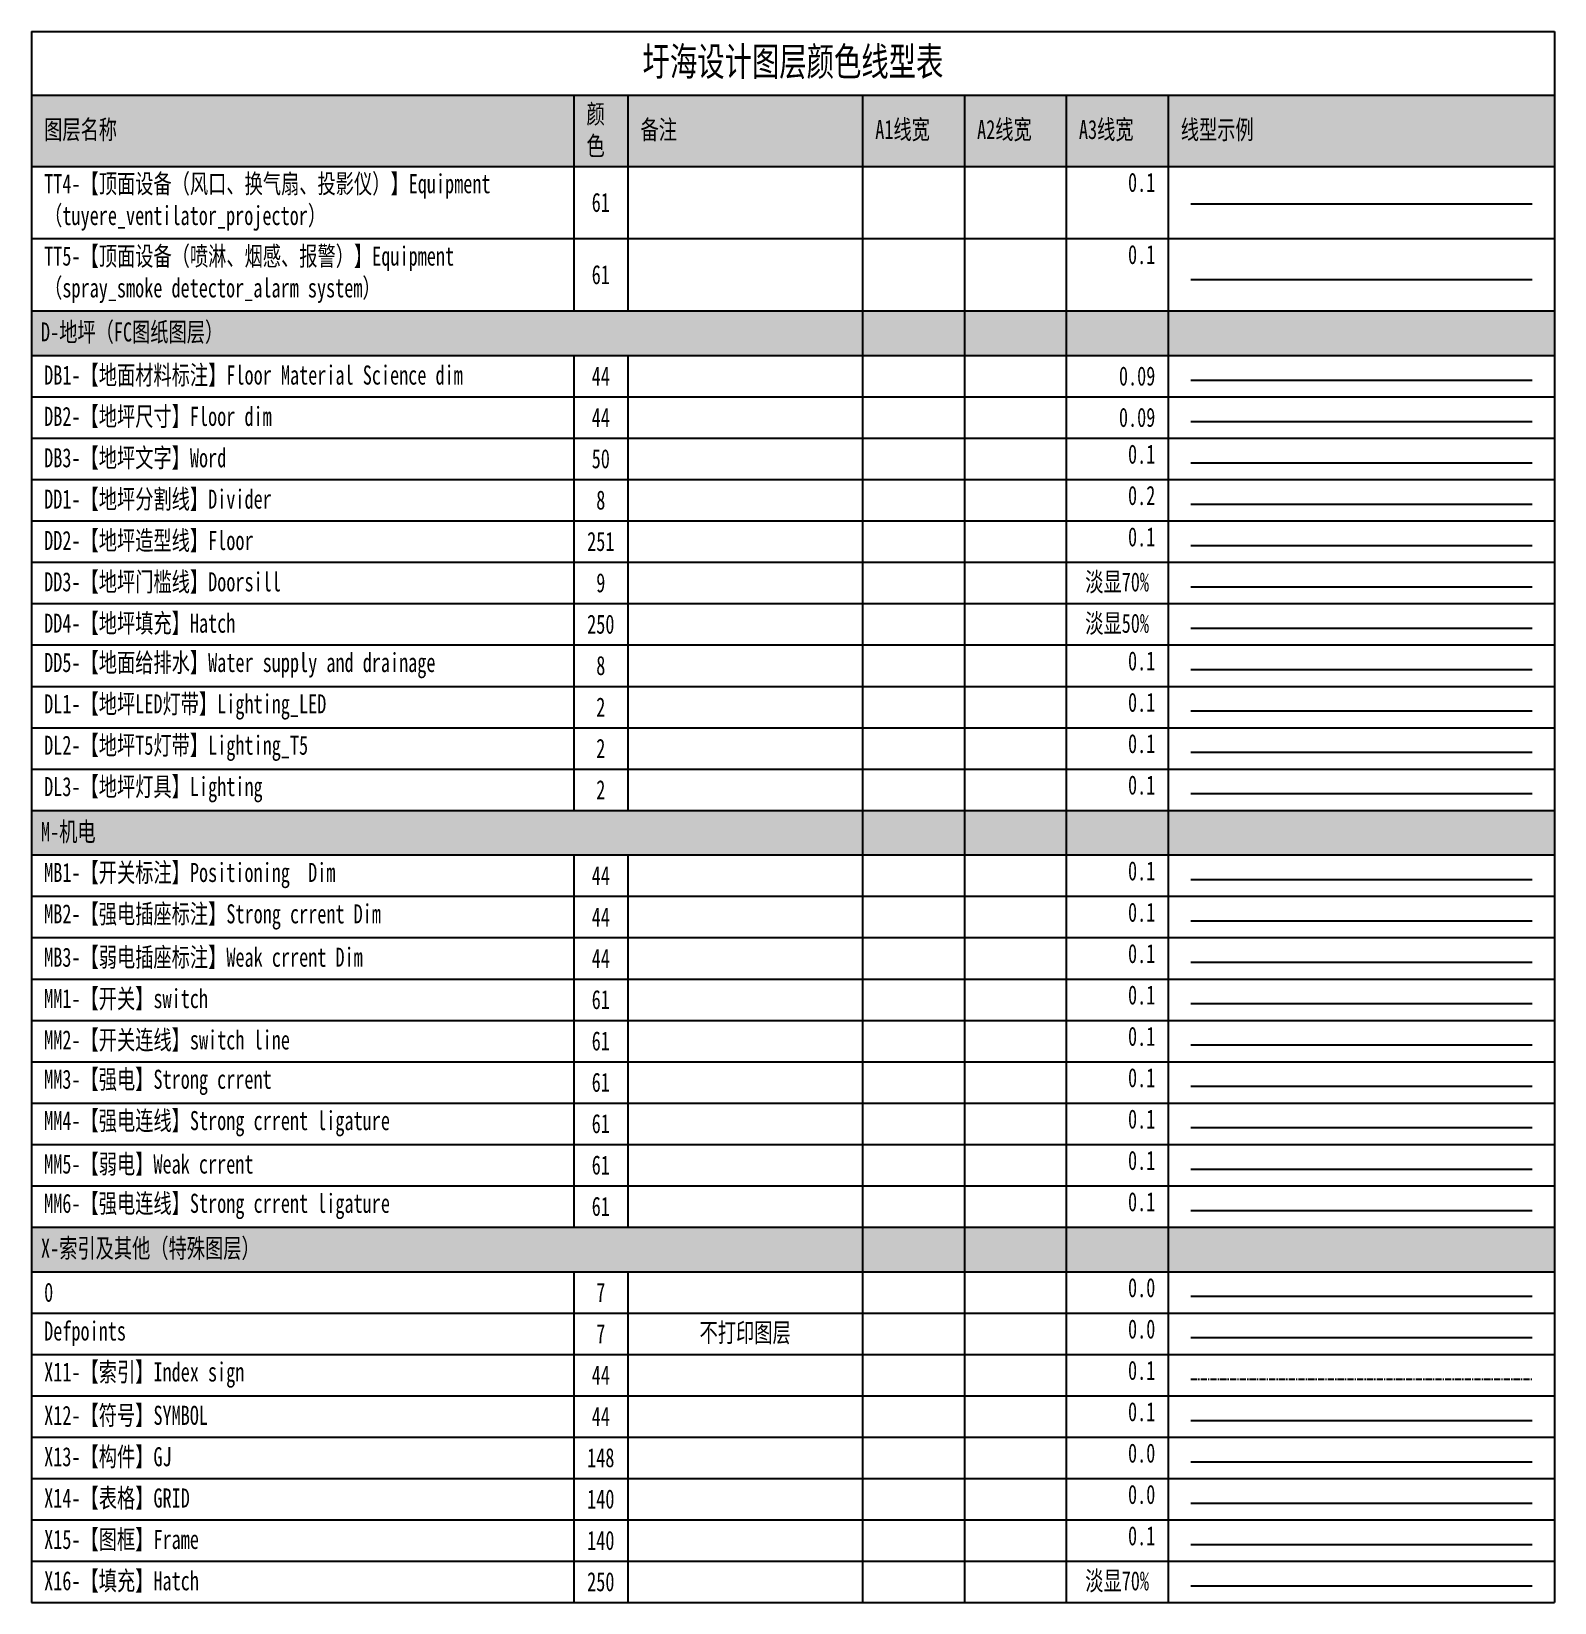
# Model space of a CAD drawing. Header units: millimetres. Extents: x -108685 to 756730, y -311791 to -113.
# Drawn here: x -38068 to -35077, y -154758 to -151671 of the extents above; entities that cross this region are included whole.
import ezdxf

# ---------------------------------------------------------------- set-up
doc = ezdxf.new("R2010")
doc.units = ezdxf.units.MM
doc.linetypes.add('CENTER', pattern=[50.8, 31.75, -6.35, 6.35, -6.35])
for name, color, linetype in [('DB1-【地面材料标注】Floor Material Science dim', 44, 'Continuous'), ('DB2-【地坪尺寸】Floor dim', 44, 'Continuous'), ('DB3-【地坪文字】Word', 50, 'Continuous'), ('DD1-【地坪分割线】Divider', 8, 'Continuous'), ('DD2-【地坪造型线】Floor', 251, 'Continuous'), ('DD3-【地坪门槛线】Doorsill', 9, 'Continuous'), ('DD4-【地坪填充】Hatch', 250, 'Continuous'), ('DD5-【地面给排水】Water supply and drainage', 8, 'Continuous'), ('DL1-【地坪LED灯带】Lighting_LED', 2, 'Continuous'), ('DL2-【地坪T5灯带】Lighting_T5', 2, 'Continuous'), ('DL3-【地坪灯具】Lighting', 2, 'Continuous'), ('MB1-【开关标注】Positioning  Dim', 44, 'Continuous'), ('MB2-【强电插座标注】Strong crrent Dim', 44, 'Continuous'), ('MB3-【弱电插座标注】Weak crrent Dim', 44, 'Continuous'), ('MM1-【开关】switch', 61, 'Continuous'), ('MM2-【开关连线】switch line', 61, 'Continuous'), ('MM3-【强电】Strong crrent', 61, 'Continuous'), ('MM4-【强电连线】Electrical connection', 61, 'Continuous'), ('MM5-【弱电】Weak crrent', 61, 'Continuous'), ('MM6-【弱电连线】Weak connection', 61, 'Continuous'), ('TT4-【顶面设备（风口、换气扇、投影仪）】Equipment（tuyere_ventilator_projector）', 61, 'Continuous'), ('TT5-【顶面设备（喷淋、烟感、报警）】Equipment（spray_smoke detector_alarm system）', 61, 'Continuous'), ('X11-【索引】Index sign', 44, 'CENTER'), ('X12-【符号】SYMBOL', 44, 'Continuous'), ('X13-【构件】GJ', 148, 'Continuous'), ('X14-【表格】GRID', 140, 'Continuous'), ('X15-【图框】Frame', 140, 'Continuous'), ('X16-【填充】Hatch', 250, 'Continuous')]:
    doc.layers.add(name, color=color, linetype=linetype)
doc.styles.add('TF-宋体', font='SimSun.ttf', dxfattribs={"width": 0.7})

# ---------------------------------------------------------------- blocks, each defined once
blk = doc.blocks.new('*T19')
at = {"layer": 'X15-【图框】Frame', "color": 0, "linetype": 'ByBlock', "lineweight": -2, "transparency": 16777216}
for p, q in [((0, 0), (2991.2, 0)), ((0, 0), (0, -3086.7)), ((2991.2, 0), (2991.2, -3086.7)), ((0, -125), (2991.2, -125)), ((1065.2, -125), (1065.2, -549.2)), ((1171.2, -125), (1171.2, -549.2)), ((1632.2, -125), (1632.2, -3086.7)), ((1832.2, -125), (1832.2, -3086.7)), ((2032.2, -125), (2032.2, -3086.7)), ((2232.2, -125), (2232.2, -3086.7)), ((0, -265.2), (2991.2, -265.2)), ((0, -407.1), (2991.2, -407.1)), ((0, -549.2), (2991.2, -549.2)), ((0, -636.7), (2991.2, -636.7)), ((1065.2, -636.7), (1065.2, -1530.4)), ((1171.2, -636.7), (1171.2, -1530.4)), ((0, -717.9), (2991.2, -717.9)), ((0, -799.2), (2991.2, -799.2)), ((0, -880.4), (2991.2, -880.4)), ((0, -961.7), (2991.2, -961.7)), ((0, -1042.9), (2991.2, -1042.9)), ((0, -1124.2), (2991.2, -1124.2)), ((0, -1205.4), (2991.2, -1205.4)), ((0, -1286.7), (2991.2, -1286.7)), ((0, -1367.9), (2991.2, -1367.9)), ((0, -1449.2), (2991.2, -1449.2)), ((0, -1530.4), (2991.2, -1530.4)), ((0, -1617.9), (2991.2, -1617.9)), ((1065.2, -1617.9), (1065.2, -2349.2)), ((1171.2, -1617.9), (1171.2, -2349.2)), ((0, -1699.2), (2991.2, -1699.2)), ((0, -1780.4), (2991.2, -1780.4)), ((0, -1861.7), (2991.2, -1861.7)), ((0, -1942.9), (2991.2, -1942.9)), ((0, -2024.2), (2991.2, -2024.2)), ((0, -2105.4), (2991.2, -2105.4)), ((0, -2186.7), (2991.2, -2186.7)), ((0, -2267.9), (2991.2, -2267.9)), ((0, -2349.2), (2991.2, -2349.2)), ((0, -2436.7), (2991.2, -2436.7)), ((1065.2, -2436.7), (1065.2, -3086.7)), ((1171.2, -2436.7), (1171.2, -3086.7)), ((0, -2517.9), (2991.2, -2517.9)), ((0, -2599.2), (2991.2, -2599.2)), ((0, -2680.4), (2991.2, -2680.4)), ((0, -2761.7), (2991.2, -2761.7)), ((0, -2842.9), (2991.2, -2842.9)), ((0, -2924.2), (2991.2, -2924.2)), ((0, -3005.4), (2991.2, -3005.4)), ((0, -3086.7), (2991.2, -3086.7))]:
    blk.add_line(p, q, dxfattribs=at)
at = {"layer": 'X15-【图框】Frame', "color": 14, "transparency": 16777216}
for points in [[(0, -125), (0, -265.2), (1065.2, -125), (1065.2, -265.2)], [(1065.2, -125), (1065.2, -265.2), (1171.2, -125), (1171.2, -265.2)], [(1171.2, -125), (1171.2, -265.2), (1632.2, -125), (1632.2, -265.2)], [(1632.2, -125), (1632.2, -265.2), (1832.2, -125), (1832.2, -265.2)], [(1832.2, -125), (1832.2, -265.2), (2032.2, -125), (2032.2, -265.2)], [(2032.2, -125), (2032.2, -265.2), (2232.2, -125), (2232.2, -265.2)], [(2232.2, -125), (2232.2, -265.2), (2991.2, -125), (2991.2, -265.2)]]:
    blk.add_solid(points, dxfattribs=at)
at = {"layer": 'X15-【图框】Frame', "color": 134, "transparency": 16777216}
for points in [[(0, -549.2), (0, -636.7), (1632.2, -549.2), (1632.2, -636.7)], [(1632.2, -549.2), (1632.2, -636.7), (1832.2, -549.2), (1832.2, -636.7)], [(1832.2, -549.2), (1832.2, -636.7), (2032.2, -549.2), (2032.2, -636.7)], [(2032.2, -549.2), (2032.2, -636.7), (2232.2, -549.2), (2232.2, -636.7)], [(2232.2, -549.2), (2232.2, -636.7), (2991.2, -549.2), (2991.2, -636.7)], [(0, -1530.4), (0, -1617.9), (1632.2, -1530.4), (1632.2, -1617.9)], [(1632.2, -1530.4), (1632.2, -1617.9), (1832.2, -1530.4), (1832.2, -1617.9)], [(1832.2, -1530.4), (1832.2, -1617.9), (2032.2, -1530.4), (2032.2, -1617.9)], [(2032.2, -1530.4), (2032.2, -1617.9), (2232.2, -1530.4), (2232.2, -1617.9)], [(2232.2, -1530.4), (2232.2, -1617.9), (2991.2, -1530.4), (2991.2, -1617.9)], [(0, -2349.2), (0, -2436.7), (1632.2, -2349.2), (1632.2, -2436.7)], [(1632.2, -2349.2), (1632.2, -2436.7), (1832.2, -2349.2), (1832.2, -2436.7)], [(1832.2, -2349.2), (1832.2, -2436.7), (2032.2, -2349.2), (2032.2, -2436.7)], [(2032.2, -2349.2), (2032.2, -2436.7), (2232.2, -2349.2), (2232.2, -2436.7)], [(2232.2, -2349.2), (2232.2, -2436.7), (2991.2, -2349.2), (2991.2, -2436.7)]]:
    blk.add_solid(points, dxfattribs=at)
at = {"layer": 'X15-【图框】Frame', "color": 2, "lineweight": 30, "transparency": 16777216, "style": 'TF-宋体'}
for s, insert, char_height, width, attachment_point in [('圩海设计图层颜色线型表', (1495.6, -62.5), 56.25, 2941.249, 5), ('颜色', (1090.2, -195.1), 37.5, 55.941, 4), ('图层名称', (25, -195.1), 37.5, 1015.224, 4), ('备注', (1196.2, -195.1), 37.5, 411.066, 4), ('A1线宽', (1657.2, -195.1), 37.5, 150, 4), ('A2线宽', (1857.2, -195.1), 37.5, 150, 4), ('A3线宽', (2057.2, -195.1), 37.5, 150, 4), ('线型示例', (2257.2, -195.1), 37.5, 709.018, 4), ('TT4-【顶面设备（风口、换气扇、投影仪）】Equipment（tuyere_ventilator_projector）', (25, -336.1), 37.5, 1015.224, 4), ('0.1', (2207.2, -277.7), 37.5, 150, 3), ('61', (1118.2, -336.1), 37.5, 55.941, 5), ('TT5-【顶面设备（喷淋、烟感、报警）】Equipment（spray_smoke detector_alarm system）', (25, -478.1), 37.5, 1015.224, 4), ('0.1', (2207.2, -419.6), 37.5, 150, 3), ('61', (1118.2, -478.1), 37.5, 55.941, 5), ('D-地坪（FC图纸图层）', (18.8, -592.9), 37.5, 1594.731, 4), ('DB1-【地面材料标注】Floor Material Science dim', (25, -677.3), 37.5, 1015.224, 4), ('44', (1118.2, -677.3), 37.5, 55.941, 5), ('0.09', (2207.2, -677.3), 37.5, 150, 6), ('DB2-【地坪尺寸】Floor dim', (25, -758.5), 37.5, 1015.224, 4), ('0.09', (2207.2, -758.5), 37.5, 150, 6), ('44', (1118.2, -758.5), 37.5, 55.941, 5), ('DB3-【地坪文字】Word', (25, -839.8), 37.5, 1015.224, 4), ('50', (1118.2, -839.8), 37.5, 55.941, 5), ('0.1', (2207.2, -811.7), 37.5, 150, 3), ('DD1-【地坪分割线】Divider', (25, -921), 37.5, 1015.224, 4), ('0.2', (2207.2, -892.9), 37.5, 150, 3), ('8', (1118.2, -921), 37.5, 55.941, 5), ('DD2-【地坪造型线】Floor', (25, -1002.3), 37.5, 1015.224, 4), ('251', (1118.2, -1002.3), 37.5, 55.941, 5), ('0.1', (2207.2, -974.2), 37.5, 150, 3), ('DD3-【地坪门槛线】Doorsill', (25, -1083.5), 37.5, 1015.224, 4), ('9', (1118.2, -1083.5), 37.5, 55.941, 5), ('淡显70%', (2132.2, -1083.5), 37.5, 150, 5), ('DD4-【地坪填充】Hatch', (25, -1164.8), 37.5, 1015.224, 4), ('淡显50%', (2132.2, -1164.8), 37.5, 150, 5), ('250', (1118.2, -1164.8), 37.5, 55.941, 5), ('DD5-【地面给排水】Water supply and drainage', (25, -1246), 37.5, 1015.224, 4), ('8', (1118.2, -1246), 37.5, 55.941, 5), ('0.1', (2207.2, -1217.9), 37.5, 150, 3), ('DL1-【地坪LED灯带】Lighting_LED', (25, -1327.3), 37.5, 1015.224, 4), ('2', (1118.2, -1327.3), 37.5, 55.941, 5), ('0.1', (2207.2, -1299.2), 37.5, 150, 3), ('DL2-【地坪T5灯带】Lighting_T5', (25, -1408.5), 37.5, 1015.224, 4), ('0.1', (2207.2, -1380.4), 37.5, 150, 3), ('2', (1118.2, -1408.5), 37.5, 55.941, 5), ('DL3-【地坪灯具】Lighting', (25, -1489.8), 37.5, 1015.224, 4), ('2', (1118.2, -1489.8), 37.5, 55.941, 5), ('0.1', (2207.2, -1461.7), 37.5, 150, 3), ('M-机电', (18.8, -1574.2), 37.5, 1594.731, 4), ('MB1-【开关标注】Positioning  Dim', (25, -1658.5), 37.5, 1015.224, 4), ('0.1', (2207.2, -1630.4), 37.5, 150, 3), ('44', (1118.2, -1658.5), 37.5, 55.941, 5), ('MB2-【强电插座标注】Strong crrent Dim', (25, -1739.8), 37.5, 1015.224, 4), ('44', (1118.2, -1739.8), 37.5, 55.941, 5), ('0.1', (2207.2, -1711.7), 37.5, 150, 3), ('MB3-【弱电插座标注】Weak crrent Dim', (25, -1821), 37.5, 1015.224, 4), ('44', (1118.2, -1821), 37.5, 55.941, 5), ('0.1', (2207.2, -1792.9), 37.5, 150, 3), ('MM1-【开关】switch', (25, -1902.3), 37.5, 1015.224, 4), ('0.1', (2207.2, -1874.2), 37.5, 150, 3), ('61', (1118.2, -1902.3), 37.5, 55.941, 5), ('MM2-【开关连线】switch line', (25, -1983.5), 37.5, 1015.224, 4), ('61', (1118.2, -1983.5), 37.5, 55.941, 5), ('0.1', (2207.2, -1955.4), 37.5, 150, 3), ('MM3-【强电】Strong crrent', (25, -2064.8), 37.5, 1015.224, 4), ('0.1', (2207.2, -2036.7), 37.5, 150, 3), ('61', (1118.2, -2064.8), 37.5, 55.941, 5), ('MM4-【强电连线】Strong crrent ligature', (25, -2146), 37.5, 1015.224, 4), ('61', (1118.2, -2146), 37.5, 55.941, 5), ('0.1', (2207.2, -2117.9), 37.5, 150, 3), ('MM5-【弱电】Weak crrent', (25, -2227.3), 37.5, 1015.224, 4), ('61', (1118.2, -2227.3), 37.5, 55.941, 5), ('0.1', (2207.2, -2199.2), 37.5, 150, 3), ('MM6-【强电连线】Strong crrent ligature', (25, -2308.5), 37.5, 1015.224, 4), ('0.1', (2207.2, -2280.4), 37.5, 150, 3), ('61', (1118.2, -2308.5), 37.5, 55.941, 5), ('X-索引及其他（特殊图层）', (18.8, -2392.9), 37.5, 1594.731, 4), ('0', (25, -2477.3), 37.5, 1015.224, 4), ('7', (1118.2, -2477.3), 37.5, 55.941, 5), ('0.0', (2207.2, -2449.2), 37.5, 150, 3), ('0.0', (2207.2, -2530.4), 37.5, 150, 3), ('Defpoints', (25, -2558.5), 37.5, 1015.224, 4), ('7', (1118.2, -2558.5), 37.5, 55.941, 5), ('不打印图层', (1401.7, -2558.5), 37.5, 411.066, 5), ('X11-【索引】Index sign', (25, -2639.8), 37.5, 1015.224, 4), ('44', (1118.2, -2639.8), 37.5, 55.941, 5), ('0.1', (2207.2, -2611.7), 37.5, 150, 3), ('X12-【符号】SYMBOL', (25, -2721), 37.5, 1015.224, 4), ('44', (1118.2, -2721), 37.5, 55.941, 5), ('0.1', (2207.2, -2692.9), 37.5, 150, 3), ('X13-【构件】GJ', (25, -2802.3), 37.5, 1015.224, 4), ('0.0', (2207.2, -2774.2), 37.5, 150, 3), ('148', (1118.2, -2802.3), 37.5, 55.941, 5), ('X14-【表格】GRID', (25, -2883.5), 37.5, 1015.224, 4), ('140', (1118.2, -2883.5), 37.5, 55.941, 5), ('0.0', (2207.2, -2855.4), 37.5, 150, 3), ('X15-【图框】Frame', (25, -2964.8), 37.5, 1015.224, 4), ('140', (1118.2, -2964.8), 37.5, 55.941, 5), ('0.1', (2207.2, -2936.7), 37.5, 150, 3), ('X16-【填充】Hatch', (25, -3046), 37.5, 1015.224, 4), ('淡显70%', (2132.2, -3046), 37.5, 150, 5), ('250', (1118.2, -3046), 37.5, 55.941, 5)]:
    blk.add_mtext(s, dxfattribs=dict(at, insert=insert, char_height=char_height, width=width, attachment_point=attachment_point))

msp = doc.modelspace()

# ---------------------------------------------------------------- linework, layer by layer
msp.add_line((-35791.1, -154156.4), (-35120.9, -154156.4))
at = {"layer": 'DB1-【地面材料标注】Floor Material Science dim'}
msp.add_line((-35791.1, -152356.4), (-35120.9, -152356.4), dxfattribs=at)
at = {"layer": 'DB2-【地坪尺寸】Floor dim'}
msp.add_line((-35791.1, -152437.6), (-35120.9, -152437.6), dxfattribs=at)
at = {"layer": 'DB3-【地坪文字】Word'}
msp.add_line((-35791.1, -152518.9), (-35120.9, -152518.9), dxfattribs=at)
at = {"layer": 'DD1-【地坪分割线】Divider'}
msp.add_line((-35791.1, -152600.1), (-35120.9, -152600.1), dxfattribs=at)
at = {"layer": 'DD2-【地坪造型线】Floor'}
msp.add_line((-35791.1, -152681.4), (-35120.9, -152681.4), dxfattribs=at)
at = {"layer": 'DD3-【地坪门槛线】Doorsill'}
msp.add_line((-35791.1, -152762.6), (-35120.9, -152762.6), dxfattribs=at)
at = {"layer": 'DD4-【地坪填充】Hatch'}
msp.add_line((-35791.1, -152843.9), (-35120.9, -152843.9), dxfattribs=at)
at = {"layer": 'DD5-【地面给排水】Water supply and drainage'}
msp.add_line((-35791.1, -152925.1), (-35120.9, -152925.1), dxfattribs=at)
at = {"layer": 'Defpoints'}
msp.add_line((-35791.1, -154237.6), (-35120.9, -154237.6), dxfattribs=at)
at = {"layer": 'DL1-【地坪LED灯带】Lighting_LED'}
msp.add_line((-35791.1, -153006.4), (-35120.9, -153006.4), dxfattribs=at)
at = {"layer": 'DL2-【地坪T5灯带】Lighting_T5'}
msp.add_line((-35791.1, -153087.6), (-35120.9, -153087.6), dxfattribs=at)
at = {"layer": 'DL3-【地坪灯具】Lighting'}
msp.add_line((-35791.1, -153168.9), (-35120.9, -153168.9), dxfattribs=at)
at = {"layer": 'MB1-【开关标注】Positioning  Dim'}
msp.add_line((-35791.1, -153337.6), (-35120.9, -153337.6), dxfattribs=at)
at = {"layer": 'MB2-【强电插座标注】Strong crrent Dim'}
msp.add_line((-35791.1, -153418.9), (-35120.9, -153418.9), dxfattribs=at)
at = {"layer": 'MB3-【弱电插座标注】Weak crrent Dim'}
msp.add_line((-35791.1, -153500.1), (-35120.9, -153500.1), dxfattribs=at)
at = {"layer": 'MM1-【开关】switch'}
msp.add_line((-35791.1, -153581.4), (-35120.9, -153581.4), dxfattribs=at)
at = {"layer": 'MM2-【开关连线】switch line'}
msp.add_line((-35791.1, -153662.6), (-35120.9, -153662.6), dxfattribs=at)
at = {"layer": 'MM3-【强电】Strong crrent'}
msp.add_line((-35791.1, -153743.9), (-35120.9, -153743.9), dxfattribs=at)
at = {"layer": 'MM4-【强电连线】Electrical connection'}
msp.add_line((-35791.1, -153825.1), (-35120.9, -153825.1), dxfattribs=at)
at = {"layer": 'MM5-【弱电】Weak crrent'}
msp.add_line((-35791.1, -153906.4), (-35120.9, -153906.4), dxfattribs=at)
at = {"layer": 'MM6-【弱电连线】Weak connection'}
msp.add_line((-35791.1, -153987.6), (-35120.9, -153987.6), dxfattribs=at)
at = {"layer": 'TT4-【顶面设备（风口、换气扇、投影仪）】Equipment（tuyere_ventilator_projector）'}
msp.add_line((-35791.1, -152010), (-35120.9, -152010), dxfattribs=at)
at = {"layer": 'TT5-【顶面设备（喷淋、烟感、报警）】Equipment（spray_smoke detector_alarm system）'}
msp.add_line((-35791.1, -152158.8), (-35120.9, -152158.8), dxfattribs=at)
at = {"layer": 'X11-【索引】Index sign', "ltscale": 0.377953}
msp.add_line((-35791.1, -154318.9), (-35120.9, -154318.9), dxfattribs=at)
at = {"layer": 'X12-【符号】SYMBOL'}
msp.add_line((-35791.1, -154400.1), (-35120.9, -154400.1), dxfattribs=at)
at = {"layer": 'X13-【构件】GJ'}
msp.add_line((-35791.1, -154481.4), (-35120.9, -154481.4), dxfattribs=at)
at = {"layer": 'X14-【表格】GRID'}
msp.add_line((-35791.1, -154562.6), (-35120.9, -154562.6), dxfattribs=at)
at = {"layer": 'X15-【图框】Frame'}
msp.add_line((-35791.1, -154643.9), (-35120.9, -154643.9), dxfattribs=at)
at = {"layer": 'X16-【填充】Hatch'}
msp.add_line((-35791.1, -154725.1), (-35120.9, -154725.1), dxfattribs=at)

# ---------------------------------------------------------------- block references
msp.add_blockref('*T19', (-38068.3, -151671.4))

doc.saveas('drawing.dxf')
